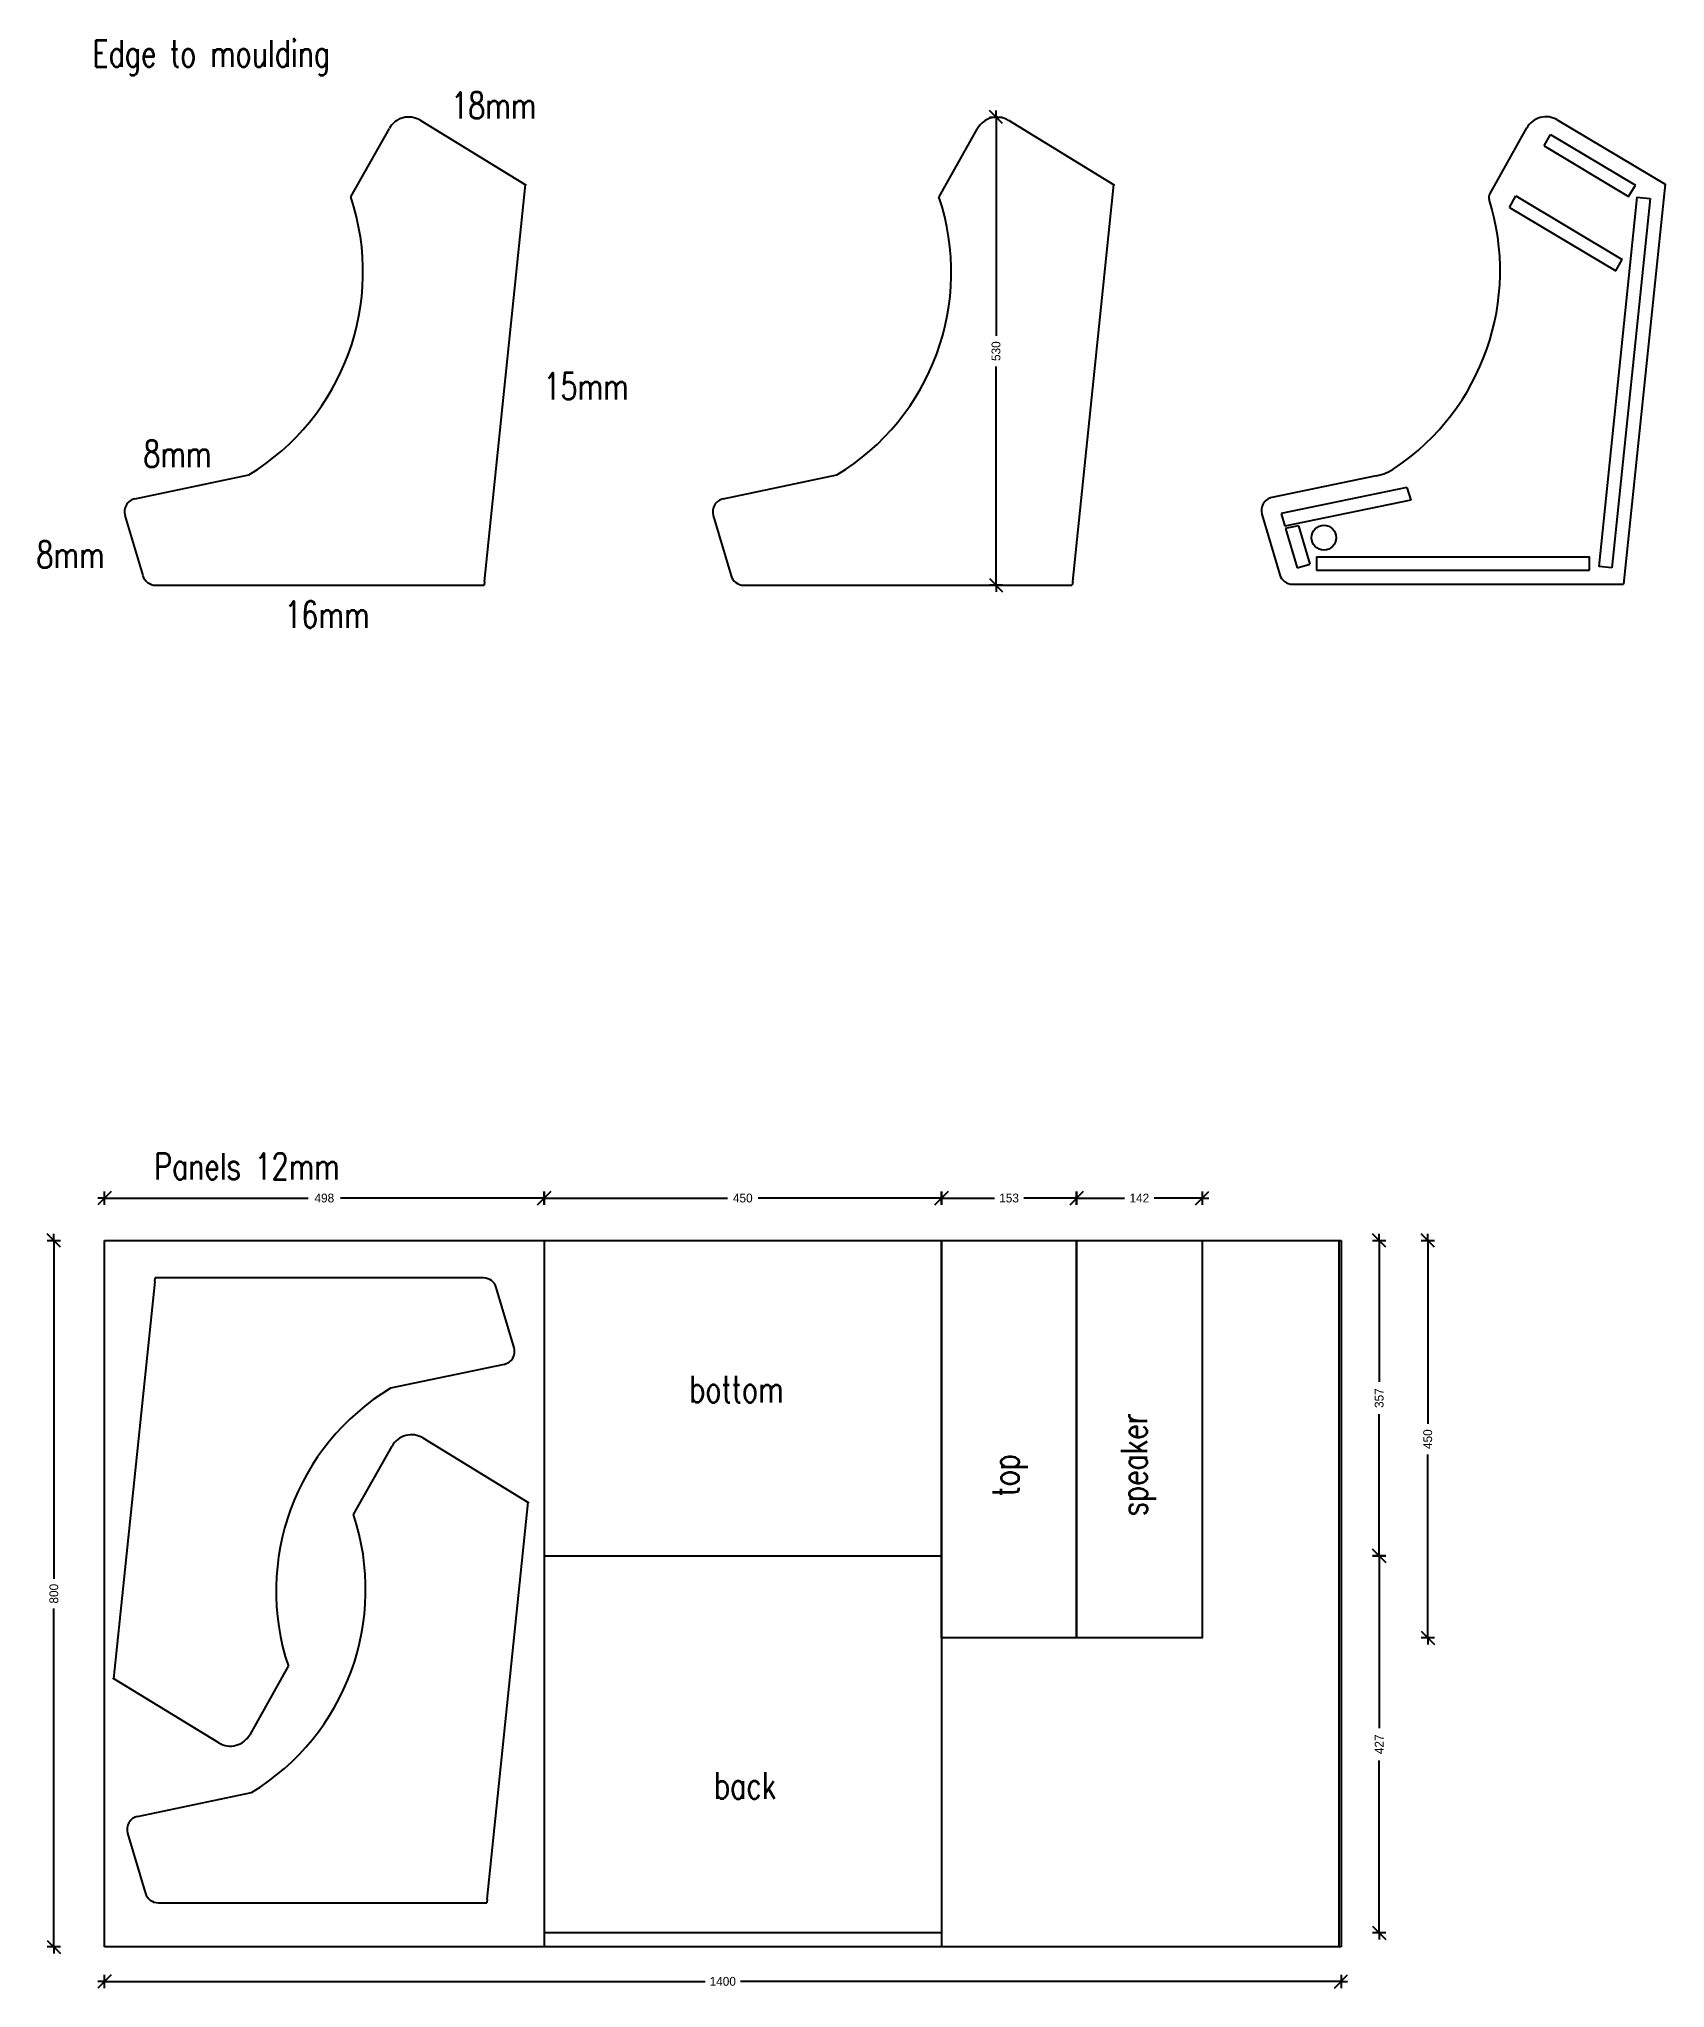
# Model space of a CAD drawing. Header units: millimetres. Extents: x 9100 to 11259, y -2398 to 2457.
# Drawn here: x 9100 to 10941, y -2398 to -191 of the extents above; entities that cross this region are included whole.
import ezdxf

# ---------------------------------------------------------------- set-up
doc = ezdxf.new("R2010")
doc.units = ezdxf.units.MM
doc.header["$LTSCALE"] = 100
doc.layers.get('0').update_dxf_attribs({"lineweight": 25})
doc.layers.add('batons', color=7, linetype='Continuous')
doc.styles.add('Arch-Dim', font='romans.shx', dxfattribs={"width": 0.75})
doc.dimstyles.new('BYG', dxfattribs={"dimscale": 0, "dimtxt": 2, "dimasz": 1.5, "dimexe": 1.25, "dimexo": 0.625, "dimgap": 1, "dimtad": 0, "dimdec": 0, "dimzin": 0, "dimdsep": 46, "dimtxsty": 'Standard', "dimblk1": 'BTSKRAM', "dimblk2": 'BTSKRAM', "dimsah": 1, "dimcen": 1.5, "dimse1": 1, "dimse2": 1, "dimadec": 0, "dimazin": 0, "dimtfac": 1, "dimtdec": 0, "dimtofl": 0, "dimtmove": 1, "dimatfit": 3, "dimldrblk": 'BTSKRAM', "dimfxl": 1, "dimtolj": 1, "dimtzin": 0, "dimarcsym": 0})

msp = doc.modelspace()

# ---------------------------------------------------------------- texts
at = {"char_height": 30, "width": 870.418, "attachment_point": 1, "style": 'Arch-Dim'}
for s, insert in [('Edge to moulding', (9160, -192.2)), ('18mm', (9566.2, -250.9)), ('15mm', (9670.7, -569)), ('8mm', (9217.6, -645.5)), ('8mm', (9096.6, -759.6)), ('16mm', (9377.3, -827.5)), ('Panels 12mm', (9229.8, -1452.3)), ('bottom', (9835.6, -1704.7)), ('back', (9863.7, -2153.4))]:
    msp.add_mtext(s, dxfattribs=dict(at, insert=insert))
at = {"char_height": 30, "width": 870.418, "attachment_point": 1, "rotation": 90, "style": 'Arch-Dim'}
for s, insert in [('speaker', (10324.3, -1863.7)), ('top', (10179.1, -1841.2))]:
    msp.add_mtext(s, dxfattribs=dict(at, insert=insert))

# ---------------------------------------------------------------- blocks, each defined once
blk = doc.blocks.new('BTSKRAM')
for p, q in [((-1, -1), (1, 1)), ((0, 0), (-1, 0)), ((0, 1), (0, -1)), ((0, 0), (1, 0))]:
    blk.add_line(p, q)
blk = doc.blocks.new('*D59')
at = {"color": 0, "lineweight": -2, "transparency": 16777216}
for p, q in [((9678.9, -1503.3), (9878.9, -1503.3)), ((10113.9, -1503.3), (9913.9, -1503.3))]:
    blk.add_line(p, q, dxfattribs=at)
at = {"layer": 'Defpoints', "color": 0, "transparency": 16777216}
for p in [(10121.4, -1503.3), (9671.4, -1551.3), (10121.4, -1551.3)]:
    blk.add_point(p, dxfattribs=at)
at = {"color": 0, "lineweight": -2, "transparency": 16777216, "xscale": 7.5, "yscale": 7.5, "zscale": 7.5, "rotation": 180}
blk.add_blockref('BTSKRAM', (9671.4, -1503.3), dxfattribs=at)
at = {"color": 0, "lineweight": -2, "transparency": 16777216, "xscale": 7.5, "yscale": 7.5, "zscale": 7.5}
blk.add_blockref('BTSKRAM', (10121.4, -1503.3), dxfattribs=at)
at = {"color": 0, "transparency": 16777216, "insert": (9896.4, -1503.3), "char_height": 10, "attachment_point": 5}
blk.add_mtext('\\A1;450', dxfattribs=at)
blk = doc.blocks.new('*D60')
at = {"color": 0, "lineweight": -2, "transparency": 16777216}
for p, q in [((10616.9, -1558.8), (10616.9, -1711.5)), ((10616.9, -1900.8), (10616.9, -1748.1))]:
    blk.add_line(p, q, dxfattribs=at)
at = {"layer": 'Defpoints', "color": 0, "transparency": 16777216}
for p in [(10045.9, -1551.3), (10045.9, -1908.3), (10616.9, -1908.3)]:
    blk.add_point(p, dxfattribs=at)
at = {"color": 0, "lineweight": -2, "transparency": 16777216, "xscale": 7.5, "yscale": 7.5, "zscale": 7.5}
for p, rotation in [((10616.9, -1551.3), 90), ((10616.9, -1908.3), 270)]:
    blk.add_blockref('BTSKRAM', p, dxfattribs=dict(at, rotation=rotation))
at = {"color": 0, "transparency": 16777216, "insert": (10616.9, -1729.8), "char_height": 10, "attachment_point": 5, "rotation": 90}
blk.add_mtext('\\A1;357', dxfattribs=at)
blk = doc.blocks.new('*D61')
at = {"color": 0, "lineweight": -2, "transparency": 16777216}
for p, q in [((10616.9, -1915.8), (10616.9, -2103.5)), ((10616.9, -2327.8), (10616.9, -2140.1))]:
    blk.add_line(p, q, dxfattribs=at)
at = {"layer": 'Defpoints', "color": 0, "transparency": 16777216}
for p in [(10045.9, -1908.3), (10045.9, -2335.3), (10616.9, -2335.3)]:
    blk.add_point(p, dxfattribs=at)
at = {"color": 0, "lineweight": -2, "transparency": 16777216, "xscale": 7.5, "yscale": 7.5, "zscale": 7.5}
for p, rotation in [((10616.9, -1908.3), 90), ((10616.9, -2335.3), 270)]:
    blk.add_blockref('BTSKRAM', p, dxfattribs=dict(at, rotation=rotation))
at = {"color": 0, "transparency": 16777216, "insert": (10616.9, -2121.8), "char_height": 10, "attachment_point": 5, "rotation": 90}
blk.add_mtext('\\A1;427', dxfattribs=at)
blk = doc.blocks.new('*D62')
at = {"color": 0, "lineweight": -2, "transparency": 16777216}
for p, q in [((10128.9, -1503.3), (10181.2, -1503.3)), ((10266.9, -1503.3), (10214.6, -1503.3))]:
    blk.add_line(p, q, dxfattribs=at)
at = {"layer": 'Defpoints', "color": 0, "transparency": 16777216}
for p in [(10274.4, -1503.3), (10121.4, -1551.3), (10274.4, -1551.3)]:
    blk.add_point(p, dxfattribs=at)
at = {"color": 0, "lineweight": -2, "transparency": 16777216, "xscale": 7.5, "yscale": 7.5, "zscale": 7.5, "rotation": 180}
blk.add_blockref('BTSKRAM', (10121.4, -1503.3), dxfattribs=at)
at = {"color": 0, "lineweight": -2, "transparency": 16777216, "xscale": 7.5, "yscale": 7.5, "zscale": 7.5}
blk.add_blockref('BTSKRAM', (10274.4, -1503.3), dxfattribs=at)
at = {"color": 0, "transparency": 16777216, "insert": (10197.9, -1503.3), "char_height": 10, "attachment_point": 5}
blk.add_mtext('\\A1;153', dxfattribs=at)
blk = doc.blocks.new('*D63')
at = {"color": 0, "lineweight": -2, "transparency": 16777216}
for p, q in [((10281.9, -1503.3), (10328.7, -1503.3)), ((10408.9, -1503.3), (10362.1, -1503.3))]:
    blk.add_line(p, q, dxfattribs=at)
at = {"layer": 'Defpoints', "color": 0, "transparency": 16777216}
for p in [(10416.4, -1503.3), (10274.4, -1551.3), (10416.4, -1551.3)]:
    blk.add_point(p, dxfattribs=at)
at = {"color": 0, "lineweight": -2, "transparency": 16777216, "xscale": 7.5, "yscale": 7.5, "zscale": 7.5, "rotation": 180}
blk.add_blockref('BTSKRAM', (10274.4, -1503.3), dxfattribs=at)
at = {"color": 0, "lineweight": -2, "transparency": 16777216, "xscale": 7.5, "yscale": 7.5, "zscale": 7.5}
blk.add_blockref('BTSKRAM', (10416.4, -1503.3), dxfattribs=at)
at = {"color": 0, "transparency": 16777216, "insert": (10345.4, -1503.3), "char_height": 10, "attachment_point": 5}
blk.add_mtext('\\A1;142', dxfattribs=at)
blk = doc.blocks.new('*D64')
at = {"color": 0, "lineweight": -2, "transparency": 16777216}
for p, q in [((10671.9, -1558.8), (10671.9, -1758.8)), ((10671.9, -1993.8), (10671.9, -1793.8))]:
    blk.add_line(p, q, dxfattribs=at)
at = {"layer": 'Defpoints', "color": 0, "transparency": 16777216}
for p in [(10283.9, -1551.3), (10283.9, -2001.3), (10671.9, -2001.3)]:
    blk.add_point(p, dxfattribs=at)
at = {"color": 0, "lineweight": -2, "transparency": 16777216, "xscale": 7.5, "yscale": 7.5, "zscale": 7.5}
for p, rotation in [((10671.9, -1551.3), 90), ((10671.9, -2001.3), 270)]:
    blk.add_blockref('BTSKRAM', p, dxfattribs=dict(at, rotation=rotation))
at = {"color": 0, "transparency": 16777216, "insert": (10671.9, -1776.3), "char_height": 10, "attachment_point": 5, "rotation": 90}
blk.add_mtext('\\A1;450', dxfattribs=at)
blk = doc.blocks.new('side')
for p, q in [((10205.6, 22.2), (10249.3, 99.8)), ((10284.1, 109), (10404.1, 35.6)), ((10356.9, -413.4), (10403.4, 36.4)), ((9961.2, -319.6), (10090, -292.6)), ((9949.9, -338.5), (9970.1, -406.7)), ((9984.5, -417.4), (10356.4, -417.4)), ((10356.9, -413.4), (10356.4, -417.5))]:
    blk.add_line(p, q)
for centre, radius, start, end in [((10271.1, 87.6), 25, 58.6895, 150.7442), ((9950.9, -62.9), 268.5, 301.1932, 18.4885), ((9964.3, -334.3), 15, 101.8421, 196.4784), ((9984.5, -402.4), 15, 196.4784, 270)]:
    blk.add_arc(centre, radius, start, end)
blk = doc.blocks.new('*D71')
at = {"color": 0, "lineweight": -2, "transparency": 16777216}
for p, q in [((9181.2, -1503.3), (9404.2, -1503.3)), ((9663.9, -1503.3), (9440.9, -1503.3))]:
    blk.add_line(p, q, dxfattribs=at)
at = {"layer": 'Defpoints', "color": 0, "transparency": 16777216}
for p in [(9671.4, -1503.3), (9173.7, -1551.3), (9671.4, -1551.3)]:
    blk.add_point(p, dxfattribs=at)
at = {"color": 0, "lineweight": -2, "transparency": 16777216, "xscale": 7.5, "yscale": 7.5, "zscale": 7.5, "rotation": 180}
blk.add_blockref('BTSKRAM', (9173.7, -1503.3), dxfattribs=at)
at = {"color": 0, "lineweight": -2, "transparency": 16777216, "xscale": 7.5, "yscale": 7.5, "zscale": 7.5}
blk.add_blockref('BTSKRAM', (9671.4, -1503.3), dxfattribs=at)
at = {"color": 0, "transparency": 16777216, "insert": (9422.6, -1503.3), "char_height": 10, "attachment_point": 5}
blk.add_mtext('\\A1;498', dxfattribs=at)
blk = doc.blocks.new('*D72')
at = {"color": 0, "lineweight": -2, "transparency": 16777216}
for p, q in [((9116.4, -1558.8), (9116.4, -1934.6)), ((9116.4, -2343.8), (9116.4, -1968))]:
    blk.add_line(p, q, dxfattribs=at)
at = {"layer": 'Defpoints', "color": 0, "transparency": 16777216}
for p in [(9173.7, -1551.3), (9116.4, -2351.3), (9173.7, -2351.3)]:
    blk.add_point(p, dxfattribs=at)
at = {"color": 0, "lineweight": -2, "transparency": 16777216, "xscale": 7.5, "yscale": 7.5, "zscale": 7.5}
for p, rotation in [((9116.4, -1551.3), 90), ((9116.4, -2351.3), 270)]:
    blk.add_blockref('BTSKRAM', p, dxfattribs=dict(at, rotation=rotation))
at = {"color": 0, "transparency": 16777216, "insert": (9116.4, -1951.3), "char_height": 10, "attachment_point": 5, "rotation": 90}
blk.add_mtext('\\A1;800', dxfattribs=at)
blk = doc.blocks.new('*D73')
at = {"color": 0, "lineweight": -2, "transparency": 16777216}
for p, q in [((9181.2, -2390.3), (9853.7, -2390.3)), ((10566.2, -2390.3), (9893.7, -2390.3))]:
    blk.add_line(p, q, dxfattribs=at)
at = {"layer": 'Defpoints', "color": 0, "transparency": 16777216}
for p in [(9173.7, -2351.3), (10573.7, -2351.3), (10573.7, -2390.3)]:
    blk.add_point(p, dxfattribs=at)
at = {"color": 0, "lineweight": -2, "transparency": 16777216, "xscale": 7.5, "yscale": 7.5, "zscale": 7.5, "rotation": 180}
blk.add_blockref('BTSKRAM', (9173.7, -2390.3), dxfattribs=at)
at = {"color": 0, "lineweight": -2, "transparency": 16777216, "xscale": 7.5, "yscale": 7.5, "zscale": 7.5}
blk.add_blockref('BTSKRAM', (10573.7, -2390.3), dxfattribs=at)
at = {"color": 0, "transparency": 16777216, "insert": (9873.7, -2390.3), "char_height": 10, "attachment_point": 5}
blk.add_mtext('\\A1;1400', dxfattribs=at)
blk = doc.blocks.new('*D70')
at = {"color": 0, "lineweight": -2, "transparency": 16777216}
for p, q in [((10183.1, -286.7), (10183.1, -526.8)), ((10183.1, -801.9), (10183.1, -561.8))]:
    blk.add_line(p, q, dxfattribs=at)
at = {"layer": 'Defpoints', "color": 0, "transparency": 16777216}
for p in [(10183.1, -279.2), (10005.1, -809.4), (10183.1, -809.4)]:
    blk.add_point(p, dxfattribs=at)
at = {"color": 0, "lineweight": -2, "transparency": 16777216, "xscale": 7.5, "yscale": 7.5, "zscale": 7.5}
for p, rotation in [((10183.1, -279.2), 90), ((10183.1, -809.4), 270)]:
    blk.add_blockref('BTSKRAM', p, dxfattribs=dict(at, rotation=rotation))
at = {"color": 0, "transparency": 16777216, "insert": (10183.1, -544.3), "char_height": 10, "attachment_point": 5, "rotation": 90}
blk.add_mtext('\\A1;530', dxfattribs=at)
blk = doc.blocks.new('baton placement')
at = {"color": 8}
for p, q in [((1228.5, 496.3), (1235.8, 509.4)), ((1235.8, 509.4), (1332, 452)), ((1228.5, 496.3), (1324.3, 439.1)), ((1324.3, 439.1), (1332, 452)), ((1189.4, 426.5), (1196.7, 439.6)), ((1189.4, 426.5), (1309.6, 354.7)), ((1196.7, 439.6), (1317, 367.8)), ((1333.7, 438.3), (1290.4, 20)), ((1348.7, 436.8), (1305.3, 18.5)), ((1333.7, 438.3), (1348.7, 436.8)), ((1309.6, 354.7), (1317, 367.8)), ((1073.2, 109.5), (930.7, 80)), ((1077.5, 95.1), (935, 65.6)), ((1073.2, 109.5), (1077.5, 95.1)), ((930.7, 80), (935, 65.6)), ((950.4, 66.2), (935.5, 63.1)), ((950.4, 66.2), (963.3, 22.6)), ((935.7, 63.2), (948.9, 18.4)), ((948.9, 18.4), (963.3, 22.6)), ((970.8, 31), (1279.9, 31)), ((970.8, 31), (970.8, 16)), ((1279.9, 16), (1279.9, 31)), ((970.8, 16), (1279.9, 16)), ((1305.3, 18.5), (1290.4, 20))]:
    blk.add_line(p, q, dxfattribs=at)

# ---------------------------------------------------------------- dimensions: what is measured, and where the dimension line sits
for base, p1, p2, picture, middle in [((10183.1, -809.4), (10183.1, -279.2), (10005.1, -809.4), '*D70', (10183.1, -544.3)), ((9116.4, -2351.3), (9173.7, -1551.3), (9173.7, -2351.3), '*D72', (9116.4, -1951.3)), ((10616.9, -1908.3), (10045.9, -1551.3), (10045.9, -1908.3), '*D60', (10616.9, -1729.8)), ((10671.9, -2001.3), (10283.9, -1551.3), (10283.9, -2001.3), '*D64', (10671.9, -1776.3)), ((10616.9, -2335.3), (10045.9, -1908.3), (10045.9, -2335.3), '*D61', (10616.9, -2121.8))]:
    dim = msp.add_linear_dim(base=base, p1=p1, p2=p2, angle=90, dimstyle='BYG', override={"dimscale": 5})
    dim.commit()
    dim.dimension.update_dxf_attribs({"geometry": picture, "text_midpoint": middle})
for base, p1, p2, picture, middle in [((9671.4, -1503.3), (9173.7, -1551.3), (9671.4, -1551.3), '*D71', (9422.6, -1503.3)), ((10121.4, -1503.3), (9671.4, -1551.3), (10121.4, -1551.3), '*D59', (9896.4, -1503.3)), ((10274.4, -1503.3), (10121.4, -1551.3), (10274.4, -1551.3), '*D62', (10197.9, -1503.3)), ((10416.4, -1503.3), (10274.4, -1551.3), (10416.4, -1551.3), '*D63', (10345.4, -1503.3)), ((10573.7, -2390.3), (9173.7, -2351.3), (10573.7, -2351.3), '*D73', (9873.7, -2390.3))]:
    dim = msp.add_linear_dim(base=base, p1=p1, p2=p2, dimstyle='BYG', override={"dimscale": 5})
    dim.commit()
    dim.dimension.update_dxf_attribs({"geometry": picture, "text_midpoint": middle})

# ---------------------------------------------------------------- linework, layer by layer
for p, q in [((9531.1, -282.9), (9651.1, -356.2)), ((10818.6, -282.4), (10940.6, -355.2)), ((9452.6, -369.7), (9496.3, -292)), ((10742.2, -366.4), (10784, -291.6)), ((9603.9, -805.3), (9650.4, -355.5)), ((10940.6, -355.2), (10893.6, -808.2)), ((9208.2, -711.5), (9337, -684.5)), ((10613.7, -685.5), (10495.5, -709.9)), ((9196.9, -730.4), (9217.1, -798.5)), ((10484.2, -728.8), (10504.4, -797.5)), ((9231.5, -809.3), (9603.4, -809.3)), ((9603.9, -805.3), (9603.4, -809.4)), ((10518.8, -808.2), (10893.6, -808.2)), ((9173.7, -2351.3), (9173.7, -1551.3)), ((9173.7, -1551.3), (10573.7, -1551.3)), ((9671.4, -1551.3), (9671.4, -2351.3)), ((9671.4, -1551.3), (9671.4, -1920.3)), ((10121.4, -1551.3), (10121.4, -2351.3)), ((10571.4, -1551.3), (10571.4, -2351.3)), ((10573.7, -1551.3), (10573.7, -2351.3)), ((10121.4, -1693.3), (10121.4, -1846.3)), ((9671.4, -1908.3), (10121.4, -1908.3)), ((10121.4, -1920.3), (10121.4, -2347.3)), ((10121.4, -2335.3), (9671.4, -2335.3)), ((10573.7, -2351.3), (9173.7, -2351.3))]:
    msp.add_line(p, q)
for points in [[(10121.4, -1551.3), (10274.4, -1551.3), (10274.4, -2001.3), (10121.4, -2001.3), (10121.4, -1551.3)], [(10416.4, -1551.3), (10416.4, -2001.3), (10274.4, -2001.3), (10274.4, -1551.3), (10416.4, -1551.3)]]:
    msp.add_lwpolyline(points)
msp.add_circle((10554.3, -755.5), 14)
at = {"color": 2}
msp.add_circle((10554.3, -755.5), 14, dxfattribs=at)
for centre, radius, start, end in [((9518.1, -304.2), 25, 58.6895, 150.7442), ((10805.8, -303.9), 25, 59.1534, 150.7512), ((9197.9, -454.8), 268.5, 301.1932, 18.4885), ((10484.5, -453.1), 269.4, 303.9832, 17.4476), ((10748.7, -370), 7.5, 150.7512, 197.4476), ((10601.6, -626.7), 60, 281.6894, 303.9832), ((9211.3, -726.1), 15, 101.8421, 196.4784), ((10498.6, -724.6), 15, 101.6894, 196.4222), ((9231.5, -794.3), 15, 196.4784, 270), ((10518.8, -793.2), 15, 196.4222, 270)]:
    msp.add_arc(centre, radius, start, end)

# ---------------------------------------------------------------- block references
for p in [(-87, -391.9), (-750, -1883.9)]:
    msp.add_blockref('side', p)
at = {"rotation": 180}
msp.add_blockref('side', (19587.4, -2011.2), dxfattribs=at)
at = {"layer": 'batons', "color": 8}
msp.add_blockref('baton placement', (9575.1, -808.2), dxfattribs=at)

msp.set_redraw_order([(e.dxf.handle, doc.entitydb.next_handle()) for e in msp.query("TEXT MTEXT ATTDEF DIMENSION ARC_DIMENSION")])  # texts and dimensions are drawn at this point

doc.saveas('drawing.dxf')
